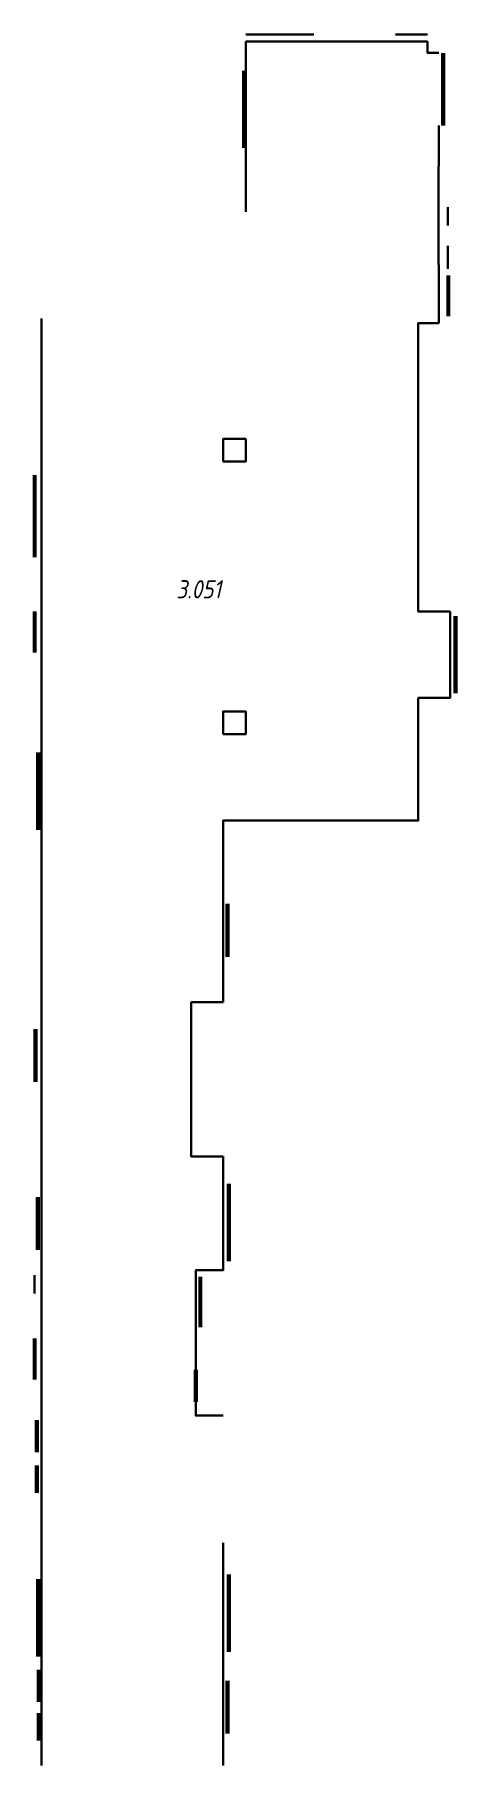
# Model space of a CAD drawing. Header units: millimetres. Extents: x -213536 to 1564669, y 70501 to 942238.
# Drawn here: x 1185352 to 1194621, y 682740 to 720840 of the extents above; entities that cross this region are included whole.
import ezdxf

# ---------------------------------------------------------------- set-up
doc = ezdxf.new("R2010")
doc.units = ezdxf.units.MM
for name, color, linetype, lineweight in [('2) ПГП 4м', 4, 'Continuous', 30), ('2.1) ПГП окна 2.8 м', 5, 'Continuous', 30), ('2.1.2) ПГП мини окна 0.9м -', 200, 'Continuous', 53), ('2.2) ПГП двери 2.4 -', 134, 'Continuous', 60), ('2.3) ПГП шлюз 1.8 м-', 140, 'Continuous', 60), ('3) ЖБ 4м', 3, 'Continuous', 30), ('3.1) ЖБ окна 1.2 м', 102, 'Continuous', 30), ('3.2) ЖБ двери 2.4 м -', 54, 'Continuous', 60), ('6) Мини окна 0.4 -', 10, 'Continuous', 30), ('Марки помещений', 7, 'Continuous', 9)]:
    doc.layers.add(name, color=color, linetype=linetype, lineweight=lineweight)
doc.styles.add('ISOCPEUR_I_2', font='isocpeui.ttf', dxfattribs={"width": 0.85, "height": 2.3})

msp = doc.modelspace()

# ---------------------------------------------------------------- texts
at = {"layer": 'Марки помещений', "color": 114, "true_color": 0x139b48, "insert": (1188471.1, 708830.6), "char_height": 400, "width": 737.552, "attachment_point": 1, "style": 'ISOCPEUR_I_2'}
msp.add_mtext('3.051', dxfattribs=at)

# ---------------------------------------------------------------- linework, layer by layer
at = {"layer": '2) ПГП 4м'}
for points in [[(1190002.4, 720440.1), (1190002.4, 717440.1)], [(1193802.4, 711940.1), (1193802.4, 714490.1), (1194252.4, 714490.1), (1194246.4, 717064.1)], [(1185502.4, 711440.1), (1185502.4, 708940.1)], [(1193802.4, 705940.1), (1193802.4, 706240.1), (1194502.4, 706240.1), (1194502.4, 708140.1), (1193802.4, 708140.1), (1193802.4, 711440.1)], [(1185502.4, 708440.1), (1185502.4, 705940.1)], [(1185502.4, 705440.1), (1185502.4, 699940.1)], [(1189502.4, 699940.1), (1189502.4, 703540.1), (1193802.4, 703540.1), (1193802.4, 705440.1)], [(1188802.4, 697440.1), (1188802.4, 699540.1), (1189502.4, 699540.1)], [(1185502.4, 699440.1), (1185502.4, 696940.1)], [(1189502.4, 696140.1), (1188802.4, 696140.1), (1188802.4, 697190.1)], [(1185502.4, 696440.1), (1185502.4, 690940.1)], [(1189502.4, 690440.1), (1188902.4, 690440.1), (1188902.4, 693640.1), (1189502.4, 693640.1), (1189502.4, 695740.1)], [(1185502.4, 690440.1), (1185502.4, 687640.1)], [(1185502.4, 687140.1), (1185502.4, 683240.1)], [(1189502.4, 683240.1), (1189502.4, 687140.1)]]:
    msp.add_lwpolyline(points, dxfattribs=at)
at = {"layer": '2.1) ПГП окна 2.8 м'}
for points in [[(1190002.4, 720840.1), (1191502.4, 720840.1)], [(1193302.4, 720840.1), (1194002.4, 720840.1)]]:
    msp.add_lwpolyline(points, dxfattribs=at)
at = {"layer": '2.1.2) ПГП мини окна 0.9м -'}
for points in [[(1194458.4, 715540.1), (1194458.4, 714640.1)], [(1185352.4, 711140.1), (1185352.4, 709334.1)], [(1185352.4, 708140.1), (1185352.4, 707240.1)], [(1188999.4, 693493.1), (1189002.4, 692390.1)], [(1185352.4, 692135.1), (1185352.4, 691234.1)]]:
    msp.add_lwpolyline(points, dxfattribs=at)
at = {"layer": '2.2) ПГП двери 2.4 -'}
for points in [[(1189967.9, 720046.1), (1189967.9, 718345.1)], [(1194620.6, 708035.1), (1194620.6, 706340.1)], [(1185433.4, 703334.1), (1185433.4, 705037.1)], [(1189602.4, 701702.1), (1189602.4, 700540.1)], [(1185371.4, 698946.1), (1185371.4, 697784.1)], [(1189633.4, 693840.1), (1189633.4, 695543.1)], [(1185422.4, 695252.1), (1185422.4, 694090.1)], [(1185433.4, 685137.1), (1185433.4, 686840.1)], [(1189633.4, 685240.1), (1189633.4, 686940.1)], [(1189602.4, 684602.1), (1189602.4, 683440.1)]]:
    msp.add_lwpolyline(points, dxfattribs=at)
at = {"layer": '2.3) ПГП шлюз 1.8 м-'}
for points in [[(1188902.4, 690740.1), (1188902.4, 691446.1)], [(1185402.4, 689634.1), (1185402.4, 690340.1)], [(1185402.4, 688740.1), (1185402.4, 689340.1)], [(1185442.4, 684140.1), (1185442.4, 684840.1)], [(1185442.4, 683290.1), (1185442.4, 683890.1)]]:
    msp.add_lwpolyline(points, dxfattribs=at)
at = {"layer": '3) ЖБ 4м'}
for points in [[(1190002.4, 720440.1), (1190002.4, 720690.1)], [(1194002.4, 720690.1), (1194002.4, 720440.1), (1194252.4, 720440.1)], [(1194252.4, 718840.1), (1194246.4, 717034.1)], [(1190002.4, 716940.1), (1190002.4, 717440.1)], [(1185502.4, 711440.1), (1185502.4, 714592.1)], [(1193802.4, 711440.1), (1193802.4, 711940.1)], [(1185502.4, 708440.1), (1185502.4, 708940.1)], [(1185502.4, 705440.1), (1185502.4, 705940.1)], [(1193802.4, 705440.1), (1193802.4, 705940.1)], [(1185502.4, 699440.1), (1185502.4, 699940.1)], [(1189502.4, 699540.1), (1189502.4, 699940.1)], [(1188802.4, 697190.1), (1188802.4, 697440.1)], [(1185502.4, 696440.1), (1185502.4, 696940.1)], [(1189502.4, 695740.1), (1189502.4, 696140.1)], [(1185502.4, 690440.1), (1185502.4, 690940.1)], [(1185502.4, 687140.1), (1185502.4, 687640.1)], [(1189502.4, 687140.1), (1189502.4, 687640.1)], [(1185502.4, 682740.1), (1185502.4, 683240.1)], [(1189502.4, 682740.1), (1189502.4, 683240.1)]]:
    msp.add_lwpolyline(points, dxfattribs=at)
for points in [[(1189502.4, 711440.1), (1190002.4, 711440.1), (1190002.4, 711940.1), (1189502.4, 711940.1)], [(1189502.4, 705440.1), (1190002.4, 705440.1), (1190002.4, 705940.1), (1189502.4, 705940.1)]]:
    msp.add_lwpolyline(points, close=True, dxfattribs=at)
at = {"layer": '3.1) ЖБ окна 1.2 м'}
msp.add_lwpolyline([(1194002.4, 720690.1), (1190002.4, 720690.1)], dxfattribs=at)
at = {"layer": '3.2) ЖБ двери 2.4 м -'}
msp.add_lwpolyline([(1194352.4, 718840.1), (1194352.4, 720428.1)], dxfattribs=at)
at = {"layer": '6) Мини окна 0.4 -'}
for points in [[(1189967.9, 718859.4), (1189967.9, 719446.2)], [(1194452.4, 716640.1), (1194452.4, 717040.1)], [(1194452.4, 715684.1), (1194452.4, 716190.1)], [(1194620.6, 706780.1), (1194620.6, 707367)], [(1185433.4, 703965.1), (1185433.4, 704552)], [(1185352.4, 698186.4), (1185352.4, 698773.3)], [(1185422.4, 694399.8), (1185422.4, 694986.7)], [(1189633.4, 694399.8), (1189633.4, 694986.7)], [(1185352.4, 693130.1), (1185352.4, 693530.1)], [(1185433.4, 685589.2), (1185433.4, 686176.1)]]:
    msp.add_lwpolyline(points, dxfattribs=at)

msp.set_redraw_order([(e.dxf.handle, doc.entitydb.next_handle()) for e in msp.query("TEXT MTEXT ATTDEF DIMENSION ARC_DIMENSION")])  # texts and dimensions are drawn at this point

doc.saveas('drawing.dxf')
